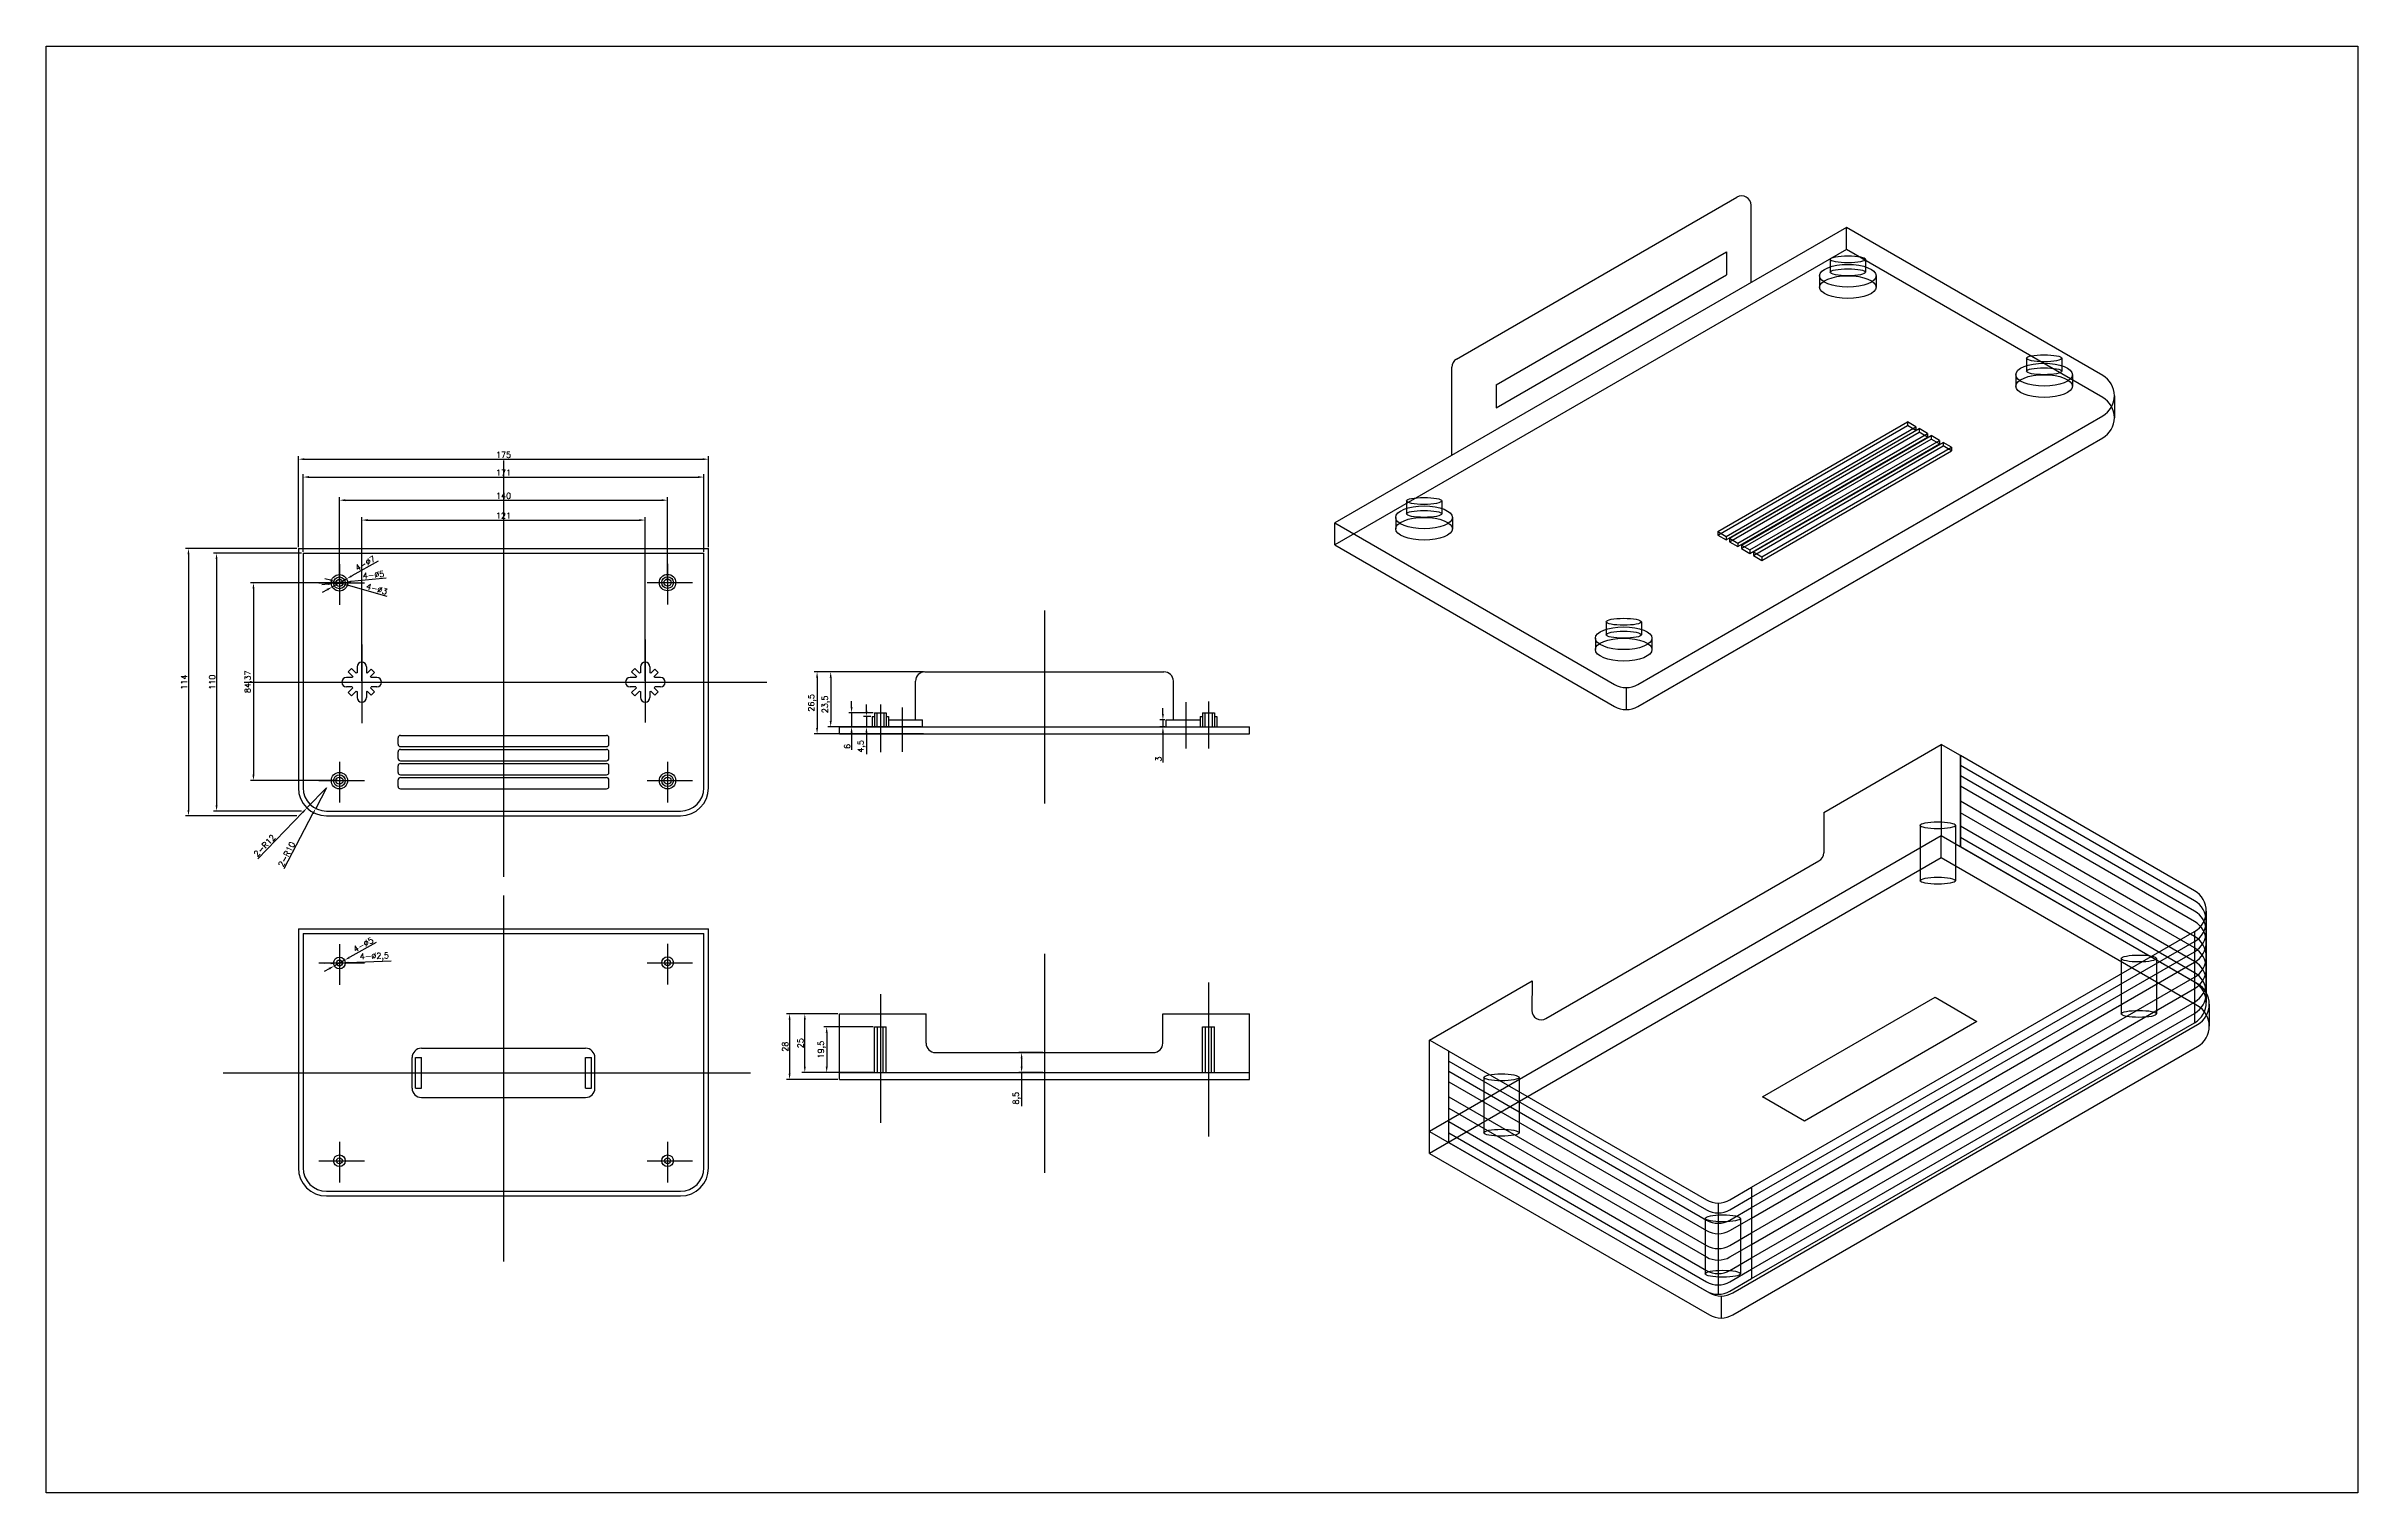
# Model space of a CAD drawing. Header units: millimetres. Extents: x 1470 to 2457, y 929 to 1546.
import ezdxf

# ---------------------------------------------------------------- set-up
doc = ezdxf.new("R2010")
doc.units = ezdxf.units.MM
doc.styles.get("Standard").update_dxf_attribs({"font": 'txt', "bigfont": 'gbcbig.shx'})
doc.dimstyles.new('ISO-25', dxfattribs={"dimtxt": 2.5, "dimasz": 2.5, "dimexe": 1.25, "dimexo": 0.625, "dimtad": 1, "dimtxsty": 'Standard', "dimcen": 2.5, "dimadec": 0, "dimazin": 0, "dimtfac": 1, "dimtmove": 0, "dimatfit": 3, "dimfxl": 1, "dimarcsym": 0})

# ---------------------------------------------------------------- blocks, each defined once
blk = doc.blocks.new('*D2')
at = {"color": 0, "lineweight": -2}
for p, q in [((1577.19, 1332.18), (1529.65, 1332.18)), ((1530.9, 1329.68), (1530.9, 1220.68)), ((1577.19, 1218.18), (1529.65, 1218.18))]:
    blk.add_line(p, q, dxfattribs=at)
at = {"color": 0}
for points in [[(1530.48, 1329.68), (1531.32, 1329.68), (1530.9, 1332.18)], [(1530.48, 1220.68), (1531.32, 1220.68), (1530.9, 1218.18)]]:
    blk.add_solid(points, dxfattribs=at)
at = {"layer": 'Defpoints', "color": 0}
for p in [(1577.81, 1332.18), (1530.9, 1218.18), (1577.81, 1218.18)]:
    blk.add_point(p, dxfattribs=at)
at = {"color": 0, "insert": (1529.02, 1275.18), "char_height": 2.5, "attachment_point": 5, "rotation": 90}
blk.add_mtext('114', dxfattribs=at)
blk = doc.blocks.new('*D3')
at = {"color": 0, "lineweight": -2}
for p, q in [((1579.19, 1330.18), (1541.63, 1330.18)), ((1542.88, 1327.68), (1542.88, 1222.68)), ((1579.19, 1220.18), (1541.63, 1220.18))]:
    blk.add_line(p, q, dxfattribs=at)
at = {"color": 0}
for points in [[(1542.47, 1327.68), (1543.3, 1327.68), (1542.88, 1330.18)], [(1542.47, 1222.68), (1543.3, 1222.68), (1542.88, 1220.18)]]:
    blk.add_solid(points, dxfattribs=at)
at = {"layer": 'Defpoints', "color": 0}
for p in [(1579.81, 1330.18), (1542.88, 1220.18), (1579.81, 1220.18)]:
    blk.add_point(p, dxfattribs=at)
at = {"color": 0, "insert": (1541.01, 1275.18), "char_height": 2.5, "attachment_point": 5, "rotation": 90}
blk.add_mtext('110', dxfattribs=at)
blk = doc.blocks.new('*D4')
at = {"color": 0, "lineweight": -2}
for p, q in [((1577.81, 1332.8), (1577.81, 1371.55)), ((1752.81, 1332.8), (1752.81, 1371.55)), ((1580.31, 1370.3), (1750.31, 1370.3))]:
    blk.add_line(p, q, dxfattribs=at)
at = {"color": 0}
for points in [[(1580.31, 1370.72), (1580.31, 1369.89), (1577.81, 1370.3)], [(1750.31, 1370.72), (1750.31, 1369.89), (1752.81, 1370.3)]]:
    blk.add_solid(points, dxfattribs=at)
at = {"layer": 'Defpoints', "color": 0}
for p in [(1752.81, 1370.3), (1577.81, 1332.18), (1752.81, 1332.18)]:
    blk.add_point(p, dxfattribs=at)
at = {"color": 0, "insert": (1665.31, 1372.18), "char_height": 2.5, "attachment_point": 5}
blk.add_mtext('175', dxfattribs=at)
blk = doc.blocks.new('*D5')
at = {"color": 0, "lineweight": -2}
for p, q in [((1579.81, 1330.8), (1579.81, 1363.93)), ((1582.31, 1362.68), (1748.31, 1362.68)), ((1750.81, 1330.8), (1750.81, 1363.93))]:
    blk.add_line(p, q, dxfattribs=at)
at = {"color": 0}
for points in [[(1582.31, 1363.1), (1582.31, 1362.27), (1579.81, 1362.68)], [(1748.31, 1363.1), (1748.31, 1362.27), (1750.81, 1362.68)]]:
    blk.add_solid(points, dxfattribs=at)
at = {"layer": 'Defpoints', "color": 0}
for p in [(1750.81, 1362.68), (1579.81, 1330.18), (1750.81, 1330.18)]:
    blk.add_point(p, dxfattribs=at)
at = {"color": 0, "insert": (1665.31, 1364.56), "char_height": 2.5, "attachment_point": 5}
blk.add_mtext('171', dxfattribs=at)
blk = doc.blocks.new('*D6')
at = {"color": 0, "lineweight": -2}
for p, q in [((1595.31, 1318.18), (1595.31, 1354.06)), ((1597.81, 1352.81), (1732.81, 1352.81)), ((1735.31, 1318.3), (1735.31, 1354.06))]:
    blk.add_line(p, q, dxfattribs=at)
at = {"color": 0}
for points in [[(1597.81, 1353.23), (1597.81, 1352.39), (1595.31, 1352.81)], [(1732.81, 1353.23), (1732.81, 1352.39), (1735.31, 1352.81)]]:
    blk.add_solid(points, dxfattribs=at)
at = {"layer": 'Defpoints', "color": 0}
for p in [(1735.31, 1352.81), (1595.31, 1317.55), (1735.31, 1317.68)]:
    blk.add_point(p, dxfattribs=at)
at = {"color": 0, "insert": (1665.31, 1354.69), "char_height": 2.5, "attachment_point": 5}
blk.add_mtext('140', dxfattribs=at)
blk = doc.blocks.new('*D7')
at = {"color": 0, "lineweight": -2}
for p, q in [((1594.69, 1317.55), (1557.38, 1317.55)), ((1558.63, 1315.05), (1558.63, 1235.68)), ((1594.69, 1233.18), (1557.38, 1233.18))]:
    blk.add_line(p, q, dxfattribs=at)
at = {"color": 0}
for points in [[(1558.21, 1315.05), (1559.04, 1315.05), (1558.63, 1317.55)], [(1558.21, 1235.68), (1559.04, 1235.68), (1558.63, 1233.18)]]:
    blk.add_solid(points, dxfattribs=at)
at = {"layer": 'Defpoints', "color": 0}
for p in [(1595.31, 1317.55), (1558.63, 1233.18), (1595.31, 1233.18)]:
    blk.add_point(p, dxfattribs=at)
at = {"color": 0, "insert": (1556.54, 1275.36), "char_height": 2.5, "attachment_point": 5, "rotation": 90}
blk.add_mtext('84,37', dxfattribs=at)
blk = doc.blocks.new('*D8')
at = {"color": 0, "lineweight": -2}
for p, q in [((1604.81, 1275.8), (1604.81, 1345.58)), ((1607.31, 1344.33), (1723.31, 1344.33)), ((1725.81, 1275.8), (1725.81, 1345.58))]:
    blk.add_line(p, q, dxfattribs=at)
at = {"color": 0}
for points in [[(1607.31, 1344.75), (1607.31, 1343.91), (1604.81, 1344.33)], [(1723.31, 1344.75), (1723.31, 1343.91), (1725.81, 1344.33)]]:
    blk.add_solid(points, dxfattribs=at)
at = {"layer": 'Defpoints', "color": 0}
for p in [(1725.81, 1344.33), (1604.81, 1275.18), (1725.81, 1275.18)]:
    blk.add_point(p, dxfattribs=at)
at = {"color": 0, "insert": (1665.31, 1346.21), "char_height": 2.5, "attachment_point": 5}
blk.add_mtext('121', dxfattribs=at)
blk = doc.blocks.new('*D9')
at = {"color": 0, "lineweight": -2}
for p, q in [((1844.51, 1279.6), (1797.87, 1279.6)), ((1799.12, 1277.1), (1799.12, 1255.6)), ((1844.51, 1253.1), (1797.87, 1253.1))]:
    blk.add_line(p, q, dxfattribs=at)
at = {"color": 0}
for points in [[(1798.7, 1277.1), (1799.53, 1277.1), (1799.12, 1279.6)], [(1798.7, 1255.6), (1799.53, 1255.6), (1799.12, 1253.1)]]:
    blk.add_solid(points, dxfattribs=at)
at = {"layer": 'Defpoints', "color": 0}
for p in [(1845.14, 1279.6), (1799.12, 1253.1), (1845.14, 1253.1)]:
    blk.add_point(p, dxfattribs=at)
at = {"color": 0, "insert": (1797.03, 1266.35), "char_height": 2.5, "attachment_point": 5, "rotation": 90}
blk.add_mtext('26,5', dxfattribs=at)
blk = doc.blocks.new('*D10')
at = {"color": 0, "lineweight": -2}
for p, q in [((1813.85, 1264.6), (1813.85, 1267.1)), ((1823.01, 1262.1), (1812.6, 1262.1)), ((1823.01, 1256.1), (1812.6, 1256.1)), ((1813.85, 1262.1), (1813.85, 1256.1)), ((1813.85, 1253.6), (1813.85, 1246.32))]:
    blk.add_line(p, q, dxfattribs=at)
at = {"color": 0}
for points in [[(1813.43, 1264.6), (1814.26, 1264.6), (1813.85, 1262.1)], [(1813.43, 1253.6), (1814.26, 1253.6), (1813.85, 1256.1)]]:
    blk.add_solid(points, dxfattribs=at)
at = {"layer": 'Defpoints', "color": 0}
for p in [(1813.85, 1256.1), (1823.64, 1262.1), (1823.64, 1256.1)]:
    blk.add_point(p, dxfattribs=at)
at = {"color": 0, "insert": (1811.97, 1247.78), "char_height": 2.5, "attachment_point": 5, "rotation": 90}
blk.add_mtext('6', dxfattribs=at)
blk = doc.blocks.new('*D11')
at = {"color": 0, "lineweight": -2}
for p, q in [((1820.19, 1263.1), (1820.19, 1265.6)), ((1822.01, 1260.6), (1818.94, 1260.6)), ((1822.01, 1256.1), (1818.94, 1256.1)), ((1820.19, 1260.6), (1820.19, 1256.1)), ((1820.19, 1253.6), (1820.19, 1244.44))]:
    blk.add_line(p, q, dxfattribs=at)
at = {"color": 0}
for points in [[(1819.77, 1263.1), (1820.6, 1263.1), (1820.19, 1260.6)], [(1819.77, 1253.6), (1820.6, 1253.6), (1820.19, 1256.1)]]:
    blk.add_solid(points, dxfattribs=at)
at = {"layer": 'Defpoints', "color": 0}
for p in [(1820.19, 1256.1), (1822.64, 1260.6), (1822.64, 1256.1)]:
    blk.add_point(p, dxfattribs=at)
at = {"color": 0, "insert": (1818.1, 1247.77), "char_height": 2.5, "attachment_point": 5, "rotation": 90}
blk.add_mtext('4,5', dxfattribs=at)
blk = doc.blocks.new('*D12')
at = {"color": 0, "lineweight": -2}
for p, q in [((1808.01, 1133.67), (1786.14, 1133.67)), ((1787.39, 1131.17), (1787.39, 1108.17)), ((1808.01, 1105.67), (1786.14, 1105.67))]:
    blk.add_line(p, q, dxfattribs=at)
at = {"color": 0}
for points in [[(1786.97, 1131.17), (1787.8, 1131.17), (1787.39, 1133.67)], [(1786.97, 1108.17), (1787.8, 1108.17), (1787.39, 1105.67)]]:
    blk.add_solid(points, dxfattribs=at)
at = {"layer": 'Defpoints', "color": 0}
for p in [(1808.64, 1133.67), (1787.39, 1105.67), (1808.64, 1105.67)]:
    blk.add_point(p, dxfattribs=at)
at = {"color": 0, "insert": (1785.51, 1119.67), "char_height": 2.5, "attachment_point": 5, "rotation": 90}
blk.add_mtext('28', dxfattribs=at)
blk = doc.blocks.new('*D13')
at = {"color": 0, "lineweight": -2}
for p, q in [((1807.39, 1133.67), (1792.63, 1133.67)), ((1793.88, 1111.17), (1793.88, 1131.17)), ((1808.01, 1108.67), (1792.63, 1108.67))]:
    blk.add_line(p, q, dxfattribs=at)
at = {"color": 0}
for points in [[(1793.46, 1131.17), (1794.3, 1131.17), (1793.88, 1133.67)], [(1793.46, 1111.17), (1794.3, 1111.17), (1793.88, 1108.67)]]:
    blk.add_solid(points, dxfattribs=at)
at = {"layer": 'Defpoints', "color": 0}
for p in [(1793.88, 1133.67), (1808.01, 1133.67), (1808.64, 1108.67)]:
    blk.add_point(p, dxfattribs=at)
at = {"color": 0, "insert": (1792.01, 1121.17), "char_height": 2.5, "attachment_point": 5, "rotation": 90}
blk.add_mtext('25', dxfattribs=at)
blk = doc.blocks.new('*D14')
at = {"color": 0, "lineweight": -2}
for p, q in [((1823.01, 1128.17), (1801.97, 1128.17)), ((1803.22, 1125.67), (1803.22, 1111.17)), ((1823.01, 1108.67), (1801.97, 1108.67))]:
    blk.add_line(p, q, dxfattribs=at)
at = {"color": 0}
for points in [[(1802.8, 1125.67), (1803.64, 1125.67), (1803.22, 1128.17)], [(1802.8, 1111.17), (1803.64, 1111.17), (1803.22, 1108.67)]]:
    blk.add_solid(points, dxfattribs=at)
at = {"layer": 'Defpoints', "color": 0}
for p in [(1823.64, 1128.17), (1803.22, 1108.67), (1823.64, 1108.67)]:
    blk.add_point(p, dxfattribs=at)
at = {"color": 0, "insert": (1801.14, 1118.42), "char_height": 2.5, "attachment_point": 5, "rotation": 90}
blk.add_mtext('19,5', dxfattribs=at)
blk = doc.blocks.new('*D15')
at = {"color": 0, "lineweight": -2}
for p, q in [((1843.89, 1279.6), (1803.68, 1279.6)), ((1804.93, 1277.1), (1804.93, 1258.6)), ((1843.51, 1256.1), (1803.68, 1256.1))]:
    blk.add_line(p, q, dxfattribs=at)
at = {"color": 0}
for points in [[(1804.52, 1277.1), (1805.35, 1277.1), (1804.93, 1279.6)], [(1804.52, 1258.6), (1805.35, 1258.6), (1804.93, 1256.1)]]:
    blk.add_solid(points, dxfattribs=at)
at = {"layer": 'Defpoints', "color": 0}
for p in [(1844.51, 1279.6), (1804.93, 1256.1), (1844.14, 1256.1)]:
    blk.add_point(p, dxfattribs=at)
at = {"color": 0, "insert": (1802.85, 1265.69), "char_height": 2.5, "attachment_point": 5, "rotation": 90}
blk.add_mtext('23,5', dxfattribs=at)
blk = doc.blocks.new('*D16')
at = {"color": 0, "lineweight": -2}
for p, q in [((1895.51, 1117.17), (1885.14, 1117.17)), ((1886.39, 1114.67), (1886.39, 1111.17)), ((1895.51, 1108.67), (1885.14, 1108.67)), ((1886.39, 1108.67), (1886.39, 1094.35))]:
    blk.add_line(p, q, dxfattribs=at)
at = {"color": 0}
for points in [[(1885.98, 1114.67), (1886.81, 1114.67), (1886.39, 1117.17)], [(1885.98, 1111.17), (1886.81, 1111.17), (1886.39, 1108.67)]]:
    blk.add_solid(points, dxfattribs=at)
at = {"layer": 'Defpoints', "color": 0}
for p in [(1896.14, 1117.17), (1886.39, 1108.67), (1896.14, 1108.67)]:
    blk.add_point(p, dxfattribs=at)
at = {"color": 0, "insert": (1884.31, 1097.69), "char_height": 2.5, "attachment_point": 5, "rotation": 90}
blk.add_mtext('8,5', dxfattribs=at)
blk = doc.blocks.new('*D17')
at = {"color": 0, "lineweight": -2}
for p, q in [((1610.96, 1164.12), (1599.68, 1157.82)), ((1593.13, 1154.17), (1597.49, 1156.6)), ((1590.95, 1152.95), (1588.76, 1151.73))]:
    blk.add_line(p, q, dxfattribs=at)
at = {"color": 0}
for points in [[(1590.74, 1153.31), (1591.15, 1152.59), (1593.13, 1154.17)], [(1599.47, 1158.19), (1599.88, 1157.46), (1597.49, 1156.6)]]:
    blk.add_solid(points, dxfattribs=at)
at = {"layer": 'Defpoints', "color": 0}
for p in [(1593.13, 1154.17), (1597.49, 1156.6)]:
    blk.add_point(p, dxfattribs=at)
at = {"color": 0, "insert": (1605.5, 1163.22), "char_height": 2.5, "attachment_point": 5, "rotation": 29.16018}
blk.add_mtext('4-∅5', dxfattribs=at)
blk = doc.blocks.new('*D18')
at = {"color": 0, "lineweight": -2}
for p, q in [((1591.56, 1155.25), (1589.07, 1155.16)), ((1594.06, 1155.34), (1596.56, 1155.43)), ((1617.39, 1156.2), (1599.06, 1155.52))]:
    blk.add_line(p, q, dxfattribs=at)
at = {"color": 0}
for points in [[(1591.55, 1155.67), (1591.58, 1154.83), (1594.06, 1155.34)], [(1599.04, 1155.94), (1599.07, 1155.11), (1596.56, 1155.43)]]:
    blk.add_solid(points, dxfattribs=at)
at = {"layer": 'Defpoints', "color": 0}
for p in [(1594.06, 1155.34), (1596.56, 1155.43)]:
    blk.add_point(p, dxfattribs=at)
at = {"color": 0, "insert": (1610.23, 1158.02), "char_height": 2.5, "attachment_point": 5, "rotation": 2.10621}
blk.add_mtext('4-∅2,5', dxfattribs=at)
blk = doc.blocks.new('*D19')
at = {"color": 0, "lineweight": -2}
for p, q in [((1611.81, 1326.8), (1600.55, 1320.48)), ((1590.08, 1314.62), (1587.9, 1313.39)), ((1592.26, 1315.84), (1598.36, 1319.26))]:
    blk.add_line(p, q, dxfattribs=at)
at = {"color": 0}
for points in [[(1589.87, 1314.98), (1590.28, 1314.25), (1592.26, 1315.84)], [(1600.34, 1320.85), (1600.75, 1320.12), (1598.36, 1319.26)]]:
    blk.add_solid(points, dxfattribs=at)
at = {"layer": 'Defpoints', "color": 0}
for p in [(1592.26, 1315.84), (1598.36, 1319.26)]:
    blk.add_point(p, dxfattribs=at)
at = {"color": 0, "insert": (1606.35, 1325.89), "char_height": 2.5, "attachment_point": 5, "rotation": 29.26865}
blk.add_mtext('4-∅7', dxfattribs=at)
blk = doc.blocks.new('*D20')
at = {"color": 0, "lineweight": -2}
for p, q in [((1590.34, 1317.03), (1587.85, 1316.77)), ((1592.82, 1317.29), (1597.8, 1317.81)), ((1615.23, 1319.62), (1600.28, 1318.07))]:
    blk.add_line(p, q, dxfattribs=at)
at = {"color": 0}
for points in [[(1590.3, 1317.45), (1590.38, 1316.62), (1592.82, 1317.29)], [(1600.24, 1318.48), (1600.33, 1317.65), (1597.8, 1317.81)]]:
    blk.add_solid(points, dxfattribs=at)
at = {"layer": 'Defpoints', "color": 0}
for p in [(1592.82, 1317.29), (1597.8, 1317.81)]:
    blk.add_point(p, dxfattribs=at)
at = {"color": 0, "insert": (1609.85, 1320.95), "char_height": 2.5, "attachment_point": 5, "rotation": 5.94416}
blk.add_mtext('4-∅5', dxfattribs=at)
blk = doc.blocks.new('*D21')
at = {"color": 0, "lineweight": -2}
for p, q in [((1591.46, 1318.65), (1589.06, 1319.33)), ((1593.87, 1317.96), (1596.75, 1317.14)), ((1615.74, 1311.74), (1599.16, 1316.46))]:
    blk.add_line(p, q, dxfattribs=at)
at = {"color": 0}
for points in [[(1591.58, 1319.05), (1591.35, 1318.24), (1593.87, 1317.96)], [(1599.27, 1316.86), (1599.04, 1316.05), (1596.75, 1317.14)]]:
    blk.add_solid(points, dxfattribs=at)
at = {"layer": 'Defpoints', "color": 0}
for p in [(1593.87, 1317.96), (1596.75, 1317.14)]:
    blk.add_point(p, dxfattribs=at)
at = {"color": 0, "insert": (1611.25, 1314.96), "char_height": 2.5, "attachment_point": 5, "rotation": 344.11371}
blk.add_mtext('4-∅3', dxfattribs=at)
blk = doc.blocks.new('*D22')
at = {"color": 0, "lineweight": -2}
for p, q in [((1946.69, 1261.6), (1946.69, 1264.1)), ((1947.51, 1259.1), (1945.44, 1259.1)), ((1947.51, 1256.1), (1945.44, 1256.1)), ((1946.69, 1259.1), (1946.69, 1256.1)), ((1946.69, 1253.6), (1946.69, 1240.94))]:
    blk.add_line(p, q, dxfattribs=at)
at = {"color": 0}
for points in [[(1946.28, 1261.6), (1947.11, 1261.6), (1946.69, 1259.1)], [(1946.28, 1253.6), (1947.11, 1253.6), (1946.69, 1256.1)]]:
    blk.add_solid(points, dxfattribs=at)
at = {"layer": 'Defpoints', "color": 0}
for p in [(1946.69, 1256.1), (1948.14, 1259.1), (1948.14, 1256.1)]:
    blk.add_point(p, dxfattribs=at)
at = {"color": 0, "insert": (1944.82, 1242.4), "char_height": 2.5, "attachment_point": 5, "rotation": 90}
blk.add_mtext('3', dxfattribs=at)
blk = doc.blocks.new('*D23')
at = {"color": 0, "lineweight": -2}
for p, q in [((1589.81, 1230.18), (1581.47, 1221.55)), ((1560.5, 1199.83), (1579.74, 1219.75))]:
    blk.add_line(p, q, dxfattribs=at)
at = {"color": 0}
blk.add_solid([(1579.44, 1220.04), (1580.04, 1219.46), (1581.47, 1221.55)], dxfattribs=at)
at = {"layer": 'Defpoints', "color": 0}
for p in [(1589.81, 1230.18), (1581.47, 1221.55)]:
    blk.add_point(p, dxfattribs=at)
at = {"color": 0, "insert": (1563.35, 1205.48), "char_height": 2.5, "attachment_point": 5, "rotation": 45.99515}
blk.add_mtext('2-R12', dxfattribs=at)
blk = doc.blocks.new('*D24')
at = {"color": 0, "lineweight": -2}
for p, q in [((1589.81, 1230.18), (1585.17, 1221.32)), ((1571.75, 1195.71), (1584.01, 1219.11))]:
    blk.add_line(p, q, dxfattribs=at)
at = {"color": 0}
blk.add_solid([(1583.64, 1219.3), (1584.38, 1218.91), (1585.17, 1221.32)], dxfattribs=at)
at = {"layer": 'Defpoints', "color": 0}
for p in [(1589.81, 1230.18), (1585.17, 1221.32)]:
    blk.add_point(p, dxfattribs=at)
at = {"color": 0, "insert": (1572.79, 1201.75), "char_height": 2.5, "attachment_point": 5, "rotation": 62.34085}
blk.add_mtext('2-R10', dxfattribs=at)

msp = doc.modelspace()

# ---------------------------------------------------------------- linework, layer by layer
for p, q in [((2071.933, 1413.002), (2191.628, 1482.108)), ((2197.628, 1445.669), (2197.628, 1478.644)), ((2238.353, 1469.182), (2020.039, 1343.138)), ((2238.353, 1459.796), (2020.039, 1333.752)), ((2347.694, 1406.055), (2238.353, 1469.182)), ((2238.353, 1459.796), (2238.353, 1469.182)), ((2347.694, 1406.055), (2238.353, 1469.182)), ((2347.694, 1396.668), (2238.353, 1459.796)), ((2231.436, 1455.57), (2231.436, 1450.045)), ((2246.507, 1455.57), (2246.507, 1450.045)), ((2226.895, 1448.56), (2226.895, 1443.697)), ((2251.048, 1448.56), (2251.048, 1443.697)), ((2315.136, 1413.357), (2315.136, 1407.831)), ((2330.206, 1413.357), (2330.206, 1407.831)), ((2069.933, 1371.944), (2069.933, 1409.538)), ((2310.594, 1406.347), (2310.594, 1401.483)), ((2334.748, 1406.347), (2334.748, 1401.483)), ((2352.694, 1397.395), (2352.694, 1388.008)), ((2149.379, 1274.237), (2347.694, 1388.734)), ((2183.476, 1339.46), (2264.43, 1386.199)), ((2183.476, 1337.948), (2264.43, 1384.687)), ((2187.065, 1337.389), (2268.018, 1384.127)), ((2187.065, 1335.877), (2268.018, 1382.615)), ((2188.446, 1336.591), (2269.4, 1383.329)), ((2188.446, 1335.079), (2269.4, 1381.818)), ((2192.034, 1334.519), (2272.988, 1381.258)), ((2268.018, 1384.127), (2264.43, 1386.199)), ((2264.43, 1386.199), (2264.43, 1384.687)), ((2268.018, 1382.615), (2264.43, 1384.687)), ((2268.018, 1384.127), (2268.018, 1382.615)), ((2272.988, 1381.258), (2269.4, 1383.329)), ((2269.4, 1383.329), (2269.4, 1381.818)), ((2272.988, 1379.746), (2269.4, 1381.818)), ((2272.988, 1381.258), (2272.988, 1379.746)), ((2149.379, 1264.851), (2347.694, 1379.348)), ((2192.034, 1333.007), (2272.988, 1379.746)), ((2193.508, 1333.668), (2274.461, 1380.407)), ((2193.508, 1332.157), (2274.461, 1378.895)), ((2197.096, 1331.597), (2278.05, 1378.335)), ((2197.096, 1330.085), (2278.05, 1376.823)), ((2198.618, 1330.718), (2279.572, 1377.456)), ((2198.618, 1329.206), (2279.572, 1375.945)), ((2202.207, 1328.646), (2283.16, 1375.385)), ((2202.207, 1327.134), (2283.16, 1373.873)), ((2278.05, 1378.335), (2274.461, 1380.407)), ((2274.461, 1380.407), (2274.461, 1378.895)), ((2278.05, 1376.823), (2274.461, 1378.895)), ((2278.05, 1378.335), (2278.05, 1376.823)), ((2283.16, 1375.385), (2279.572, 1377.456)), ((2279.572, 1377.456), (2279.572, 1375.945)), ((2283.16, 1373.873), (2279.572, 1375.945)), ((2283.16, 1375.385), (2283.16, 1373.873)), ((2050.582, 1352.495), (2050.582, 1346.97)), ((2065.652, 1352.495), (2065.652, 1346.97)), ((2020.039, 1343.138), (2139.379, 1274.237)), ((2020.039, 1333.752), (2020.039, 1343.138)), ((2046.04, 1345.485), (2046.04, 1340.621)), ((2070.194, 1345.485), (2070.194, 1340.621)), ((1577.812, 1332.179), (1752.812, 1332.179)), ((1577.812, 1332.179), (1577.812, 1230.179)), ((1752.812, 1230.179), (1752.812, 1332.179)), ((2020.039, 1333.752), (2139.379, 1264.851)), ((2183.476, 1339.46), (2187.065, 1337.389)), ((2183.476, 1339.46), (2183.476, 1337.948)), ((2183.476, 1337.948), (2187.065, 1335.877)), ((2187.065, 1337.389), (2187.065, 1335.877)), ((2188.446, 1336.591), (2192.034, 1334.519)), ((2188.446, 1336.591), (2188.446, 1335.079)), ((2188.446, 1335.079), (2192.034, 1333.007)), ((2192.034, 1334.519), (2192.034, 1333.007)), ((2193.508, 1333.668), (2197.096, 1331.597)), ((2193.508, 1333.668), (2193.508, 1332.157)), ((2193.508, 1332.157), (2197.096, 1330.085)), ((2197.096, 1331.597), (2197.096, 1330.085)), ((1579.812, 1330.179), (1579.812, 1230.179)), ((1579.812, 1330.179), (1750.812, 1330.179)), ((1750.812, 1230.179), (1750.812, 1330.179)), ((2198.618, 1330.718), (2202.207, 1328.646)), ((2198.618, 1330.718), (2198.618, 1329.206)), ((2198.618, 1329.206), (2202.207, 1327.134)), ((2202.207, 1328.646), (2202.207, 1327.134)), ((2131.223, 1293.936), (2131.223, 1289.073)), ((2135.765, 1300.946), (2135.765, 1295.421)), ((2150.835, 1300.946), (2150.835, 1295.421)), ((2155.377, 1293.936), (2155.377, 1289.073)), ((1600.78, 1277.179), (1598.312, 1277.179)), ((1600.78, 1273.179), (1598.312, 1273.179)), ((1598.997, 1279.579), (1600.411, 1280.993)), ((1601.002, 1277.574), (1598.997, 1279.579)), ((1601.002, 1272.783), (1598.997, 1270.778)), ((1601.002, 1272.783), (1598.997, 1270.778)), ((1602.416, 1278.988), (1600.411, 1280.993)), ((1602.812, 1281.679), (1602.812, 1279.21)), ((1606.812, 1281.679), (1606.812, 1279.21)), ((1608.896, 1280.678), (1607.207, 1278.988)), ((1608.896, 1280.678), (1607.207, 1278.988)), ((1610.311, 1279.263), (1608.621, 1277.574)), ((1610.311, 1279.263), (1608.621, 1277.574)), ((1610.311, 1271.094), (1608.621, 1272.783)), ((1611.312, 1277.179), (1608.843, 1277.179)), ((1611.312, 1273.179), (1608.843, 1273.179)), ((1610.311, 1279.263), (1608.896, 1280.678)), ((1610.311, 1279.263), (1608.896, 1280.678)), ((1721.78, 1277.179), (1719.312, 1277.179)), ((1721.78, 1273.179), (1719.312, 1273.179)), ((1719.997, 1279.579), (1721.411, 1280.993)), ((1722.002, 1277.574), (1719.997, 1279.579)), ((1722.002, 1272.783), (1719.997, 1270.778)), ((1722.002, 1272.783), (1719.997, 1270.778)), ((1723.416, 1278.988), (1721.411, 1280.993)), ((1723.812, 1281.679), (1723.812, 1279.21)), ((1727.812, 1281.679), (1727.812, 1279.21)), ((1729.896, 1280.678), (1728.207, 1278.988)), ((1729.896, 1280.678), (1728.207, 1278.988)), ((1731.311, 1279.263), (1729.621, 1277.574)), ((1731.311, 1279.263), (1729.621, 1277.574)), ((1731.311, 1271.094), (1729.621, 1272.783)), ((1732.312, 1277.179), (1729.843, 1277.179)), ((1732.312, 1273.179), (1729.843, 1273.179)), ((1731.311, 1279.263), (1729.896, 1280.678)), ((1731.311, 1279.263), (1729.896, 1280.678)), ((1841.135, 1259.103), (1841.135, 1275.603)), ((1845.135, 1279.603), (1947.135, 1279.603)), ((1951.135, 1259.103), (1951.135, 1275.603)), ((2144.379, 1272.897), (2144.379, 1263.511)), ((1600.411, 1269.364), (1598.997, 1270.778)), ((1600.411, 1269.364), (1598.997, 1270.778)), ((1602.416, 1271.369), (1600.411, 1269.364)), ((1602.416, 1271.369), (1600.411, 1269.364)), ((1602.812, 1271.148), (1602.812, 1268.679)), ((1606.812, 1271.148), (1606.812, 1268.679)), ((1608.896, 1269.68), (1607.207, 1271.369)), ((1608.896, 1269.68), (1610.311, 1271.094)), ((1721.411, 1269.364), (1719.997, 1270.778)), ((1721.411, 1269.364), (1719.997, 1270.778)), ((1723.416, 1271.369), (1721.411, 1269.364)), ((1723.416, 1271.369), (1721.411, 1269.364)), ((1723.812, 1271.148), (1723.812, 1268.679)), ((1727.812, 1271.148), (1727.812, 1268.679)), ((1729.896, 1269.68), (1728.207, 1271.369)), ((1729.896, 1269.68), (1731.311, 1271.094)), ((1808.635, 1256.103), (1983.635, 1256.103)), ((1808.635, 1253.103), (1808.635, 1256.103)), ((1808.635, 1253.103), (1983.635, 1253.103)), ((1822.635, 1260.603), (1823.635, 1260.603)), ((1822.635, 1260.603), (1822.635, 1256.103)), ((1823.635, 1262.103), (1828.635, 1262.103)), ((1823.635, 1262.103), (1823.635, 1256.103)), ((1824.635, 1262.103), (1824.635, 1256.103)), ((1827.635, 1262.103), (1827.635, 1256.103)), ((1828.635, 1262.103), (1828.635, 1256.103)), ((1828.635, 1260.603), (1829.635, 1260.603)), ((1829.635, 1260.603), (1829.635, 1256.103)), ((1829.635, 1259.103), (1844.135, 1259.103)), ((1844.135, 1256.103), (1844.135, 1259.103)), ((1948.135, 1256.103), (1948.135, 1259.103)), ((1948.135, 1259.103), (1962.636, 1259.103)), ((1962.636, 1260.603), (1963.636, 1260.603)), ((1962.636, 1260.603), (1962.636, 1256.103)), ((1963.636, 1262.103), (1968.636, 1262.103)), ((1963.636, 1262.103), (1963.636, 1256.103)), ((1964.636, 1262.103), (1964.636, 1256.103)), ((1967.636, 1262.103), (1967.636, 1256.103)), ((1968.636, 1262.103), (1968.636, 1256.103)), ((1968.636, 1260.603), (1969.636, 1260.603)), ((1969.636, 1260.603), (1969.636, 1256.103)), ((1983.635, 1253.103), (1983.635, 1256.103)), ((1620.312, 1248.679), (1620.312, 1251.479)), ((1620.312, 1242.679), (1620.312, 1245.479)), ((1621.312, 1252.479), (1709.312, 1252.479)), ((1621.312, 1247.679), (1709.312, 1247.679)), ((1621.312, 1246.479), (1709.312, 1246.479)), ((1710.312, 1248.679), (1710.312, 1251.479)), ((1710.312, 1242.679), (1710.312, 1245.479)), ((2228.631, 1219.579), (2278.818, 1248.554)), ((2278.818, 1248.554), (2278.818, 1209.616)), ((2286.947, 1243.861), (2278.818, 1248.554)), ((2286.947, 1204.923), (2286.947, 1243.861)), ((1620.312, 1236.679), (1620.312, 1239.479)), ((1620.312, 1230.679), (1620.312, 1233.479)), ((1621.312, 1241.679), (1709.312, 1241.679)), ((1621.312, 1240.479), (1709.312, 1240.479)), ((1621.312, 1235.679), (1709.312, 1235.679)), ((1621.312, 1234.479), (1709.312, 1234.479)), ((1710.312, 1236.679), (1710.312, 1239.479)), ((1710.312, 1230.679), (1710.312, 1233.479)), ((1595.311, 1229.679), (1595.312, 1229.679)), ((1621.312, 1229.679), (1709.312, 1229.679)), ((1589.812, 1220.179), (1740.812, 1220.179)), ((1589.812, 1218.179), (1740.812, 1218.179)), ((2228.631, 1219.579), (2228.631, 1202.419)), ((2269.785, 1214.109), (2269.785, 1190.487)), ((2284.855, 1214.109), (2284.855, 1190.487)), ((2278.818, 1209.616), (2060.503, 1083.572)), ((2388.158, 1146.489), (2278.818, 1209.616)), ((2278.818, 1200.23), (2278.818, 1209.616)), ((2278.818, 1200.23), (2060.503, 1074.186)), ((2110.134, 1131.696), (2226.631, 1198.955)), ((2388.158, 1137.102), (2278.818, 1200.23)), ((1577.812, 1170.015), (1752.812, 1170.015)), ((1577.812, 1170.015), (1577.812, 1068.015)), ((1579.812, 1168.015), (1750.812, 1168.015)), ((1579.812, 1168.015), (1579.812, 1068.015)), ((1750.812, 1068.015), (1750.812, 1168.015)), ((1752.812, 1068.015), (1752.812, 1170.015)), ((2355.6, 1157.305), (2355.6, 1133.683)), ((2370.67, 1157.305), (2370.67, 1133.683)), ((2060.503, 1122.51), (2104.214, 1147.746)), ((2104.214, 1147.746), (2104.134, 1135.185)), ((2202.529, 1098.297), (2276.152, 1140.803)), ((2276.152, 1140.803), (2294.017, 1130.488)), ((2393.158, 1137.828), (2393.158, 1128.442)), ((1808.635, 1105.671), (1808.635, 1133.671)), ((1808.635, 1133.671), (1845.635, 1133.671)), ((1823.635, 1108.671), (1823.635, 1128.171)), ((1823.635, 1128.171), (1828.635, 1128.171)), ((1824.885, 1108.671), (1824.885, 1128.171)), ((1827.385, 1108.671), (1827.385, 1128.171)), ((1828.635, 1108.671), (1828.635, 1128.171)), ((1845.635, 1121.171), (1845.635, 1133.671)), ((1946.635, 1133.671), (1983.635, 1133.671)), ((1946.635, 1121.171), (1946.635, 1133.671)), ((1963.636, 1108.671), (1963.636, 1128.171)), ((1963.636, 1128.171), (1968.636, 1128.171)), ((1964.886, 1108.671), (1964.886, 1128.171)), ((1967.386, 1108.671), (1967.386, 1128.171)), ((1968.636, 1108.671), (1968.636, 1128.171)), ((1983.635, 1105.671), (1983.635, 1133.671)), ((2189.843, 1014.671), (2388.158, 1129.168)), ((2294.017, 1130.488), (2220.395, 1087.982)), ((1626.312, 1102.015), (1626.312, 1115.015)), ((1627.812, 1102.015), (1627.812, 1115.015)), ((1627.812, 1115.015), (1630.312, 1115.015)), ((1630.312, 1119.015), (1700.312, 1119.015)), ((1630.312, 1102.015), (1630.312, 1115.015)), ((1700.312, 1102.015), (1700.312, 1115.015)), ((1700.312, 1115.015), (1702.812, 1115.015)), ((1702.812, 1102.015), (1702.812, 1115.015)), ((1704.312, 1102.015), (1704.312, 1115.015)), ((1849.635, 1117.171), (1942.635, 1117.171)), ((2060.503, 1083.572), (2060.503, 1122.51)), ((2068.632, 1117.816), (2060.503, 1122.51)), ((2068.632, 1078.879), (2068.632, 1117.816)), ((2189.843, 1005.285), (2388.158, 1119.782)), ((1808.635, 1108.671), (1983.635, 1108.671)), ((1808.635, 1105.671), (1983.635, 1105.671)), ((2083.569, 1106.597), (2083.569, 1082.975)), ((2098.639, 1106.597), (2098.639, 1082.975)), ((1627.812, 1102.015), (1630.312, 1102.015)), ((1630.312, 1098.015), (1700.312, 1098.015)), ((1700.312, 1102.015), (1702.812, 1102.015)), ((2220.395, 1087.982), (2202.529, 1098.297)), ((2060.503, 1083.572), (2179.843, 1014.671)), ((2060.503, 1074.186), (2060.503, 1083.572)), ((2060.503, 1074.186), (2179.843, 1005.285)), ((1589.812, 1058.015), (1740.812, 1058.015)), ((1589.812, 1056.015), (1740.812, 1056.015)), ((2178.082, 1046.443), (2178.082, 1022.821)), ((2193.152, 1046.443), (2193.152, 1022.821)), ((2184.843, 1013.331), (2184.843, 1003.945))]:
    msp.add_line(p, q)
at = {"color": 1}
for p, q in [((2088.884, 1401.97), (2187.191, 1458.727)), ((2187.191, 1458.727), (2187.191, 1448.984)), ((2088.884, 1392.226), (2187.191, 1448.984)), ((2088.884, 1401.97), (2088.884, 1392.226))]:
    msp.add_line(p, q, dxfattribs=at)
at = {"color": 6}
for p, q in [((1665.312, 1369.817), (1665.312, 1192.191)), ((1595.311, 1325.585), (1595.311, 1308.221)), ((1735.312, 1325.713), (1735.312, 1308.349)), ((1586.584, 1317.551), (1605.969, 1317.551)), ((1726.585, 1317.679), (1745.969, 1317.679)), ((1896.135, 1305.693), (1896.135, 1223.379)), ((1725.812, 1293.447), (1725.812, 1257.939)), ((1604.812, 1291.264), (1604.812, 1257.732)), ((1554.679, 1275.179), (1777.692, 1275.179)), ((1596.085, 1275.179), (1615.469, 1275.179)), ((1717.085, 1275.179), (1736.469, 1275.179)), ((1826.135, 1265.595), (1826.135, 1245.335)), ((1835.635, 1245.402), (1835.635, 1264.427)), ((1956.635, 1246.918), (1956.635, 1266.626)), ((1966.136, 1266.881), (1966.136, 1246.903)), ((1586.584, 1233.179), (1605.969, 1233.179)), ((1595.311, 1241.213), (1595.311, 1223.849)), ((1726.585, 1233.179), (1745.969, 1233.179)), ((1735.312, 1241.213), (1735.312, 1223.849)), ((1665.312, 1184.158), (1665.312, 1028.068)), ((1586.584, 1155.387), (1605.969, 1155.387)), ((1595.311, 1163.421), (1595.311, 1146.057)), ((1726.585, 1155.515), (1745.969, 1155.515)), ((1735.312, 1163.549), (1735.312, 1146.185)), ((1896.135, 1159.313), (1896.135, 1065.876)), ((1966.136, 1147.019), (1966.136, 1081.348)), ((1826.135, 1142.111), (1826.135, 1087.19)), ((1545.755, 1108.515), (1770.718, 1108.515)), ((1595.311, 1079.049), (1595.311, 1061.685)), ((1735.312, 1079.049), (1735.312, 1061.685)), ((1586.584, 1071.015), (1605.969, 1071.015)), ((1726.585, 1071.015), (1745.969, 1071.015))]:
    msp.add_line(p, q, dxfattribs=at)
at = {"color": 2}
for p, q in [((2386.9, 1186.152), (2286.947, 1243.861)), ((2286.947, 1243.861), (2286.947, 1204.923)), ((2386.9, 1181.9), (2286.947, 1239.608)), ((2386.9, 1177.535), (2286.947, 1235.243)), ((2386.9, 1173.054), (2286.947, 1230.763)), ((2386.9, 1166.684), (2286.947, 1224.392)), ((2386.9, 1161.796), (2286.947, 1219.505)), ((2386.9, 1156.053), (2286.947, 1213.761)), ((2386.9, 1151.228), (2286.947, 1208.936)), ((2386.9, 1147.215), (2286.947, 1204.923)), ((2391.9, 1177.492), (2391.9, 1138.554)), ((2068.632, 1117.816), (2178.585, 1054.335)), ((2068.632, 1078.879), (2068.632, 1117.816)), ((2068.632, 1113.564), (2178.585, 1050.082)), ((2068.632, 1109.199), (2178.585, 1045.717)), ((2068.632, 1104.719), (2178.585, 1041.237)), ((2068.632, 1098.348), (2178.585, 1034.866)), ((2068.632, 1093.461), (2178.585, 1029.979)), ((2068.632, 1087.717), (2178.585, 1024.235)), ((2068.632, 1082.892), (2178.585, 1019.41)), ((2068.632, 1078.879), (2178.585, 1015.397)), ((2188.585, 1054.335), (2197.863, 1059.691)), ((2188.585, 1050.082), (2197.863, 1055.439)), ((2183.585, 1052.995), (2183.585, 1014.057)), ((2188.585, 1045.717), (2197.863, 1051.073)), ((2188.585, 1041.237), (2197.863, 1046.593)), ((2188.585, 1034.866), (2197.863, 1040.222)), ((2188.585, 1029.979), (2197.863, 1035.335)), ((2188.585, 1024.235), (2197.863, 1029.591)), ((2188.585, 1019.41), (2197.863, 1024.766)), ((2188.585, 1015.397), (2197.863, 1020.753))]:
    msp.add_line(p, q, dxfattribs=at)
at = {"color": 3}
for p, q in [((2197.863, 1059.691), (2386.9, 1168.832)), ((2197.863, 1055.439), (2386.9, 1164.579)), ((2386.9, 1168.832), (2386.9, 1129.894)), ((2197.863, 1051.073), (2386.9, 1160.214)), ((2197.863, 1046.593), (2386.9, 1155.734)), ((2197.863, 1040.222), (2386.9, 1149.363)), ((2197.863, 1035.335), (2386.9, 1144.476)), ((2197.863, 1029.591), (2386.9, 1138.732)), ((2197.863, 1024.766), (2386.9, 1133.907)), ((2197.863, 1020.753), (2386.9, 1129.894)), ((2197.863, 1059.691), (2197.863, 1020.753))]:
    msp.add_line(p, q, dxfattribs=at)
msp.add_lwpolyline([(1470.201, 1546.467), (2456.527, 1546.467), (2456.527, 929.397), (1470.201, 929.397)], close=True)
for centre, radius in [((1595.311, 1317.551), 3.5), ((1595.311, 1317.551), 2.5), ((1595.311, 1317.551), 1.5), ((1735.312, 1317.679), 3.5), ((1735.312, 1317.679), 2.5), ((1735.312, 1317.679), 1.5), ((1595.311, 1233.179), 3.5), ((1595.312, 1233.179), 3.5), ((1595.311, 1233.179), 2.5), ((1595.311, 1233.179), 1.5), ((1735.312, 1233.179), 3.5), ((1735.312, 1233.179), 2.5), ((1735.312, 1233.179), 1.5), ((1595.311, 1155.387), 2.5), ((1595.311, 1155.387), 1.25), ((1735.312, 1155.515), 2.5), ((1735.312, 1155.515), 1.25), ((1595.311, 1071.015), 2.5), ((1595.311, 1071.015), 1.25), ((1735.312, 1071.015), 2.5), ((1735.312, 1071.015), 1.25)]:
    msp.add_circle(centre, radius)
for centre, radius, start, end in [((2193.628, 1478.644), 4, 0, 120), ((2073.933, 1409.538), 4, 120, 180), ((2342.694, 1397.395), 10, 300, 60), ((2342.694, 1388.008), 10, 300, 60), ((1604.812, 1281.679), 2, 0, 180), ((1725.812, 1281.679), 2, 0, 180), ((1598.312, 1275.179), 2, 90, 270), ((1604.812, 1275.179), 4.5, 147.839588, 153.6122), ((1604.812, 1275.179), 4.5, 206.3878, 212.160412), ((1604.812, 1275.179), 4.5, 116.3878, 122.160412), ((1604.812, 1275.179), 4.5, 57.839588, 63.6122), ((1604.812, 1275.179), 4.5, 26.3878, 32.160412), ((1604.812, 1275.179), 4.5, 327.839588, 333.6122), ((1611.312, 1275.179), 2, 270, 90), ((1719.312, 1275.179), 2, 90, 270), ((1725.812, 1275.179), 4.5, 147.839588, 153.6122), ((1725.812, 1275.179), 4.5, 206.3878, 212.160412), ((1725.812, 1275.179), 4.5, 116.3878, 122.160412), ((1725.812, 1275.179), 4.5, 57.839588, 63.6122), ((1725.812, 1275.179), 4.5, 26.3878, 32.160412), ((1725.812, 1275.179), 4.5, 327.839588, 333.6122), ((1732.312, 1275.179), 2, 270, 90), ((1845.135, 1275.603), 4, 90, 180), ((1947.135, 1275.603), 4, 0, 90), ((2144.379, 1282.897), 10, 240, 300), ((1604.812, 1275.179), 4.5, 237.839588, 243.6122), ((1604.812, 1268.679), 2, 180, 0), ((1604.812, 1275.179), 4.5, 296.3878, 302.160412), ((1725.812, 1275.179), 4.5, 237.839588, 243.6122), ((1725.812, 1268.679), 2, 180, 0), ((1725.812, 1275.179), 4.5, 296.3878, 302.160412), ((2144.379, 1273.511), 10, 240, 300), ((1621.312, 1251.479), 1, 90, 180), ((1621.312, 1248.679), 1, 180, 270), ((1621.312, 1245.479), 1, 90, 180), ((1709.312, 1251.479), 1, 360, 90), ((1709.312, 1248.679), 1, 270, 0), ((1709.312, 1245.479), 1, 0, 90), ((1621.312, 1242.679), 1, 180, 270), ((1621.312, 1239.479), 1, 90, 180), ((1621.312, 1236.679), 1, 180, 270), ((1621.312, 1233.479), 1, 90, 180), ((1709.312, 1242.679), 1, 270, 360), ((1709.312, 1239.479), 1, 360, 90), ((1709.312, 1236.679), 1, 270, 0), ((1709.312, 1233.479), 1, 0, 90), ((1589.812, 1230.179), 12, 180, 270), ((1589.812, 1230.179), 10, 180, 270), ((1621.312, 1230.679), 1, 180, 270), ((1709.312, 1230.679), 1, 270, 0), ((1740.812, 1230.179), 12, 270, 0), ((1740.812, 1230.179), 10, 270, 360), ((2224.631, 1202.419), 4, 300, 0), ((2383.158, 1137.828), 10, 300, 60), ((2108.134, 1135.16), 4, 179.635298, 300), ((2383.158, 1128.442), 10, 300, 60), ((1630.312, 1115.015), 4, 90, 180), ((1700.312, 1115.015), 4, 0, 90), ((1849.635, 1121.171), 4, 180, 270), ((1942.635, 1121.171), 4, 270, 0), ((1630.312, 1102.015), 4, 180, 270), ((1700.312, 1102.015), 4, 270, 0), ((1589.812, 1068.015), 12, 180, 270), ((1589.812, 1068.015), 10, 180, 270), ((1740.812, 1068.015), 10, 270, 0), ((1740.812, 1068.015), 12, 270, 0), ((2184.843, 1023.331), 10, 240, 300), ((2184.843, 1013.945), 10, 240, 300)]:
    msp.add_arc(centre, radius, start, end)
at = {"color": 2}
for centre, start, end in [((2381.9, 1177.492), 300, 60), ((2381.9, 1173.24), 300, 60), ((2381.9, 1168.874), 300, 60), ((2381.9, 1164.394), 300, 60), ((2381.9, 1158.023), 300, 60), ((2381.9, 1153.136), 300, 60), ((2381.9, 1147.392), 300, 60), ((2381.9, 1142.567), 300, 60), ((2381.9, 1138.554), 300, 60), ((2183.585, 1062.995), 240, 300), ((2183.585, 1058.743), 240, 300), ((2183.585, 1054.377), 240, 300), ((2183.585, 1049.897), 240, 300), ((2183.585, 1043.526), 240, 300), ((2183.585, 1038.639), 240, 300), ((2183.585, 1032.895), 240, 300), ((2183.585, 1028.07), 240, 300), ((2183.585, 1024.057), 240, 300)]:
    msp.add_arc(centre, 10, start, end, dxfattribs=at)
for centre, major_axis, ratio in [((2238.971, 1448.56), (12.077, 0), 0.4027233), ((2238.971, 1455.57), (7.535, 0), 0.1970612), ((2238.971, 1450.045), (7.535, 0), 0.1970612), ((2238.971, 1443.697), (12.077, 0), 0.4027233), ((2322.671, 1406.347), (12.077, 0), 0.4027233), ((2322.671, 1413.357), (7.535, 0), 0.1970612), ((2322.671, 1401.483), (12.077, 0), 0.4027233), ((2322.671, 1407.831), (7.535, 0), 0.1970612), ((2058.117, 1352.495), (7.535, 0), 0.1970612), ((2058.117, 1345.485), (12.077, 0), 0.4027233), ((2058.117, 1340.621), (12.077, 0), 0.4027233), ((2058.117, 1346.97), (7.535, 0), 0.1970612), ((2143.3, 1300.946), (7.535, 0), 0.1970612), ((2143.3, 1293.936), (12.077, 0), 0.4027233), ((2143.3, 1289.073), (12.077, 0), 0.4027233), ((2143.3, 1295.421), (7.535, 0), 0.1970612), ((2277.32, 1214.109), (7.535, 0), 0.1970612), ((2277.32, 1190.487), (7.535, 0), 0.1970612), ((2363.135, 1157.305), (7.535, 0), 0.1970612), ((2363.135, 1133.683), (7.535, 0), 0.1970612), ((2091.104, 1106.597), (7.535, 0), 0.1970612), ((2091.104, 1082.975), (7.535, 0), 0.1970612), ((2185.617, 1046.443), (7.535, 0), 0.1970612), ((2185.617, 1022.821), (7.535, 0), 0.1970612)]:
    msp.add_ellipse(centre, major_axis=major_axis, ratio=ratio)

# ---------------------------------------------------------------- dimensions: what is measured, and where the dimension line sits
for base, p1, p2, picture, middle in [((1752.812, 1370.305), (1577.812, 1332.179), (1752.812, 1332.179), '*D4', (1665.312, 1372.18)), ((1735.312, 1352.811), (1595.311, 1317.551), (1735.312, 1317.679), '*D6', (1665.311, 1354.686)), ((1725.812, 1344.331), (1604.812, 1275.179), (1725.812, 1275.179), '*D8', (1665.312, 1346.206))]:
    dim = msp.add_linear_dim(base=base, p1=p1, p2=p2, dimstyle='ISO-25')
    dim.commit()
    dim.dimension.update_dxf_attribs({"geometry": picture, "text_midpoint": middle})
dim = msp.add_linear_dim(base=(1750.812, 1362.684), p1=(1579.812, 1330.179), p2=(1750.812, 1330.179), dimstyle='ISO-25')
dim.commit()
dim.dimension.update_dxf_attribs({"geometry": '*D5', "text_midpoint": (1665.312, 1362.684), "dimtype": 160})
for base, p1, p2, picture, middle in [((1530.898, 1218.179), (1577.812, 1332.179), (1577.812, 1218.179), '*D2', (1529.023, 1275.179)), ((1542.882, 1220.179), (1579.812, 1330.179), (1579.812, 1220.179), '*D3', (1541.007, 1275.179)), ((1558.627, 1233.179), (1595.311, 1317.551), (1595.311, 1233.179), '*D7', (1556.544, 1275.365)), ((1820.187, 1256.103), (1822.635, 1260.603), (1822.635, 1256.103), '*D11', (1818.104, 1247.77)), ((1787.385, 1105.671), (1808.635, 1133.671), (1808.635, 1105.671), '*D12', (1785.51, 1119.671)), ((1793.881, 1133.671), (1808.635, 1108.671), (1808.01, 1133.671), '*D13', (1792.006, 1121.171)), ((1803.219, 1108.671), (1823.635, 1128.171), (1823.635, 1108.671), '*D14', (1801.135, 1118.421))]:
    dim = msp.add_linear_dim(base=base, p1=p1, p2=p2, angle=90, dimstyle='ISO-25')
    dim.commit()
    dim.dimension.update_dxf_attribs({"geometry": picture, "text_midpoint": middle})
for p1, p2, picture, middle in [((1592.825, 1317.292), (1597.798, 1317.809), '*D20', (1610.045, 1319.085)), ((1593.869, 1317.961), (1596.754, 1317.14), '*D21', (1610.734, 1313.161)), ((1594.062, 1155.341), (1596.561, 1155.433), '*D18', (1610.308, 1155.938))]:
    dim = msp.add_diameter_dim_2p(p1=p1, p2=p2, text='4-<>', dimstyle='ISO-25')
    dim.commit()
    dim.dimension.update_dxf_attribs({"geometry": picture, "text_midpoint": middle, "dimtype": 163})
for p1, p2, picture, middle in [((1592.258, 1315.839), (1598.365, 1319.262), '*D19', (1606.353, 1325.888)), ((1593.128, 1154.168), (1597.495, 1156.605), '*D17', (1605.495, 1163.216))]:
    dim = msp.add_diameter_dim_2p(p1=p1, p2=p2, text='4-<>', dimstyle='ISO-25')
    dim.commit()
    dim.dimension.update_dxf_attribs({"geometry": picture, "text_midpoint": middle})
for base, p1, p2, picture, middle in [((1799.117, 1253.103), (1845.135, 1279.603), (1845.135, 1253.103), '*D9', (1799.117, 1266.353)), ((1804.932, 1256.103), (1844.51, 1279.603), (1844.135, 1256.103), '*D15', (1804.932, 1265.687)), ((1813.847, 1256.103), (1823.635, 1262.103), (1823.635, 1256.103), '*D10', (1813.847, 1247.779)), ((1946.693, 1256.103), (1948.135, 1259.103), (1948.135, 1256.103), '*D22', (1946.693, 1242.398)), ((1886.395, 1108.671), (1896.135, 1117.171), (1896.135, 1108.671), '*D16', (1886.395, 1097.687))]:
    dim = msp.add_linear_dim(base=base, p1=p1, p2=p2, angle=90, dimstyle='ISO-25')
    dim.commit()
    dim.dimension.update_dxf_attribs({"geometry": picture, "text_midpoint": middle, "dimtype": 160})
for mpoint, picture, middle in [((1581.475, 1221.547), '*D23', (1564.7, 1204.179)), ((1585.169, 1221.321), '*D24', (1574.455, 1200.879))]:
    dim = msp.add_radius_dim(center=(1589.812, 1230.179), mpoint=mpoint, text='2-<>', dimstyle='ISO-25')
    dim.commit()
    dim.dimension.update_dxf_attribs({"geometry": picture, "text_midpoint": middle, "dimtype": 164})

doc.saveas('drawing.dxf')
